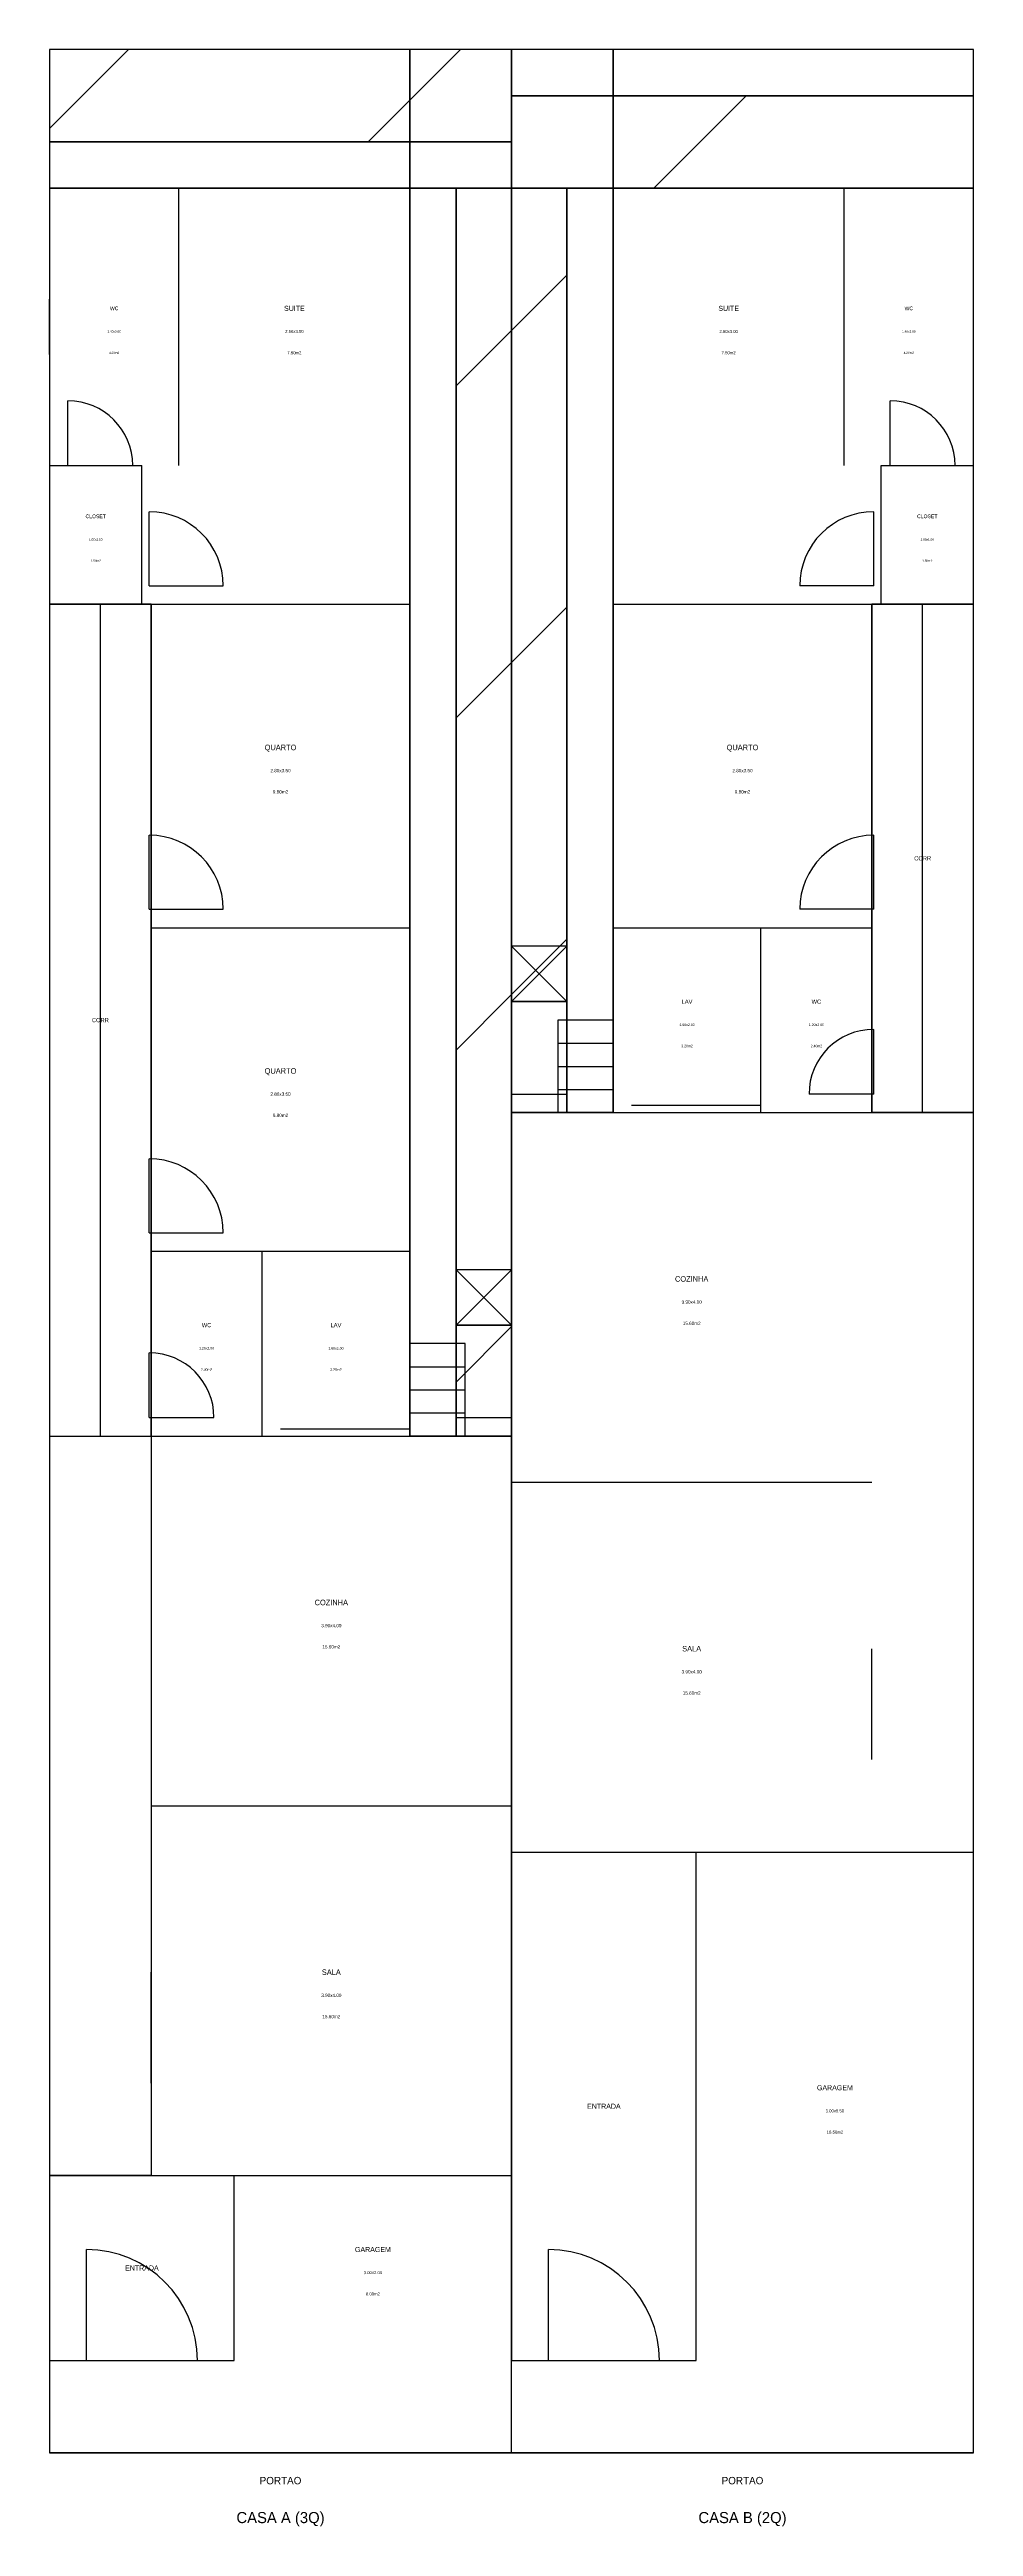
# Model space of a CAD drawing. Header units: millimetres. Extents: x 0 to 10000, y -796 to 26000.
import ezdxf
from ezdxf.enums import TextEntityAlignment as Align

# ---------------------------------------------------------------- set-up
doc = ezdxf.new("R2010")
doc.units = ezdxf.units.MM
doc.linetypes.add('DASHED', pattern=[50, -50])
for name, color, linetype in [('BANCADA', 5, 'Continuous'), ('CALCADA', 252, 'Continuous'), ('CHURRASQ', 1, 'Continuous'), ('CORR_INT', 8, 'Continuous'), ('DIVISAS', 8, 'Continuous'), ('ESCADA', 8, 'Continuous'), ('HATCH_PERM', 152, 'Continuous'), ('JANELAS', 3, 'Continuous'), ('PAREDES', 7, 'Continuous'), ('PORTAS', 30, 'Continuous'), ('TEXTOS', 5, 'Continuous')]:
    doc.layers.add(name, color=color, linetype=linetype)

msp = doc.modelspace()

# ---------------------------------------------------------------- hatches: boundary and pattern name
at = {"layer": 'HATCH_PERM'}
h = msp.add_hatch(dxfattribs=at)
h.set_pattern_fill('ANSI31', scale=800)
h.paths.add_polyline_path([(0, 25000), (3900, 25000), (3900, 26000), (0, 26000)])
h = msp.add_hatch(dxfattribs=at)
h.set_pattern_fill('ANSI31', scale=800)
h.paths.add_polyline_path([(3900, 25000), (5000, 25000), (5000, 26000), (3900, 26000)])
h = msp.add_hatch(dxfattribs=at)
h.set_pattern_fill('ANSI31', scale=800)
h.paths.add_polyline_path([(5000, 24500), (6100, 24500), (6100, 25500), (5000, 25500)])
h = msp.add_hatch(dxfattribs=at)
h.set_pattern_fill('ANSI31', scale=800)
h.paths.add_polyline_path([(6100, 24500), (10000, 24500), (10000, 25500), (6100, 25500)])
h = msp.add_hatch(dxfattribs=at)
h.set_pattern_fill('ANSI31', scale=800)
h.paths.add_polyline_path([(4400, 11000), (5000, 11000), (5000, 24500), (4400, 24500)])
h = msp.add_hatch(dxfattribs=at)
h.set_pattern_fill('ANSI31', scale=800)
h.paths.add_polyline_path([(5000, 14500), (5600, 14500), (5600, 24500), (5000, 24500)])

# ---------------------------------------------------------------- linework, layer by layer
at = {"layer": 'BANCADA'}
for points in [[(5000, 14700), (5600, 14700), (5600, 15700), (5000, 15700)], [(4400, 11200), (5000, 11200), (5000, 12200), (4400, 12200)]]:
    msp.add_lwpolyline(points, close=True, dxfattribs=at)
at = {"layer": 'CALCADA'}
for points in [[(5000, 25500), (6100, 25500), (6100, 26000), (5000, 26000)], [(6100, 25500), (10000, 25500), (10000, 26000), (6100, 26000)], [(0, 24500), (3900, 24500), (3900, 25000), (0, 25000)], [(3900, 24500), (5000, 24500), (5000, 25000), (3900, 25000)], [(3900, 11000), (4400, 11000), (4400, 24500), (3900, 24500)], [(5600, 14500), (6100, 14500), (6100, 24500), (5600, 24500)]]:
    msp.add_lwpolyline(points, close=True, dxfattribs=at)
at = {"layer": 'CHURRASQ'}
for p, q in [((5000, 15700), (5600, 16300)), ((5000, 16300), (5600, 15700)), ((4400, 12200), (5000, 12800)), ((4400, 12800), (5000, 12200))]:
    msp.add_line(p, q, dxfattribs=at)
for points in [[(5000, 15700), (5600, 15700), (5600, 16300), (5000, 16300)], [(4400, 12200), (5000, 12200), (5000, 12800), (4400, 12800)]]:
    msp.add_lwpolyline(points, close=True, dxfattribs=at)
at = {"layer": 'CORR_INT', "linetype": 'DASHED'}
for p, q in [((550, 11000), (550, 20000)), ((9450, 14500), (9450, 20000))]:
    msp.add_line(p, q, dxfattribs=at)
at = {"layer": 'CORR_INT'}
for points in [[(0, 11000), (1100, 11000), (1100, 20000), (0, 20000)], [(8900, 14500), (10000, 14500), (10000, 20000), (8900, 20000)]]:
    msp.add_lwpolyline(points, close=True, dxfattribs=at)
at = {"layer": 'DIVISAS'}
msp.add_line((5000, 0), (5000, 26000), dxfattribs=at)
msp.add_lwpolyline([(0, 0), (10000, 0), (10000, 26000), (0, 26000)], close=True, dxfattribs=at)
at = {"layer": 'ESCADA'}
for p, q in [((5500, 15250), (6100, 15250)), ((5500, 15000), (6100, 15000)), ((5500, 14750), (6100, 14750)), ((3900, 11750), (4500, 11750)), ((3900, 11500), (4500, 11500)), ((3900, 11250), (4500, 11250))]:
    msp.add_line(p, q, dxfattribs=at)
for points in [[(5500, 14500), (6100, 14500), (6100, 15500), (5500, 15500)], [(3900, 11000), (4500, 11000), (4500, 12000), (3900, 12000)]]:
    msp.add_lwpolyline(points, close=True, dxfattribs=at)
at = {"layer": 'HATCH_PERM'}
for points in [[(0, 25000), (3900, 25000), (3900, 26000), (0, 26000)], [(3900, 25000), (5000, 25000), (5000, 26000), (3900, 26000)], [(5000, 24500), (6100, 24500), (6100, 25500), (5000, 25500)], [(6100, 24500), (10000, 24500), (10000, 25500), (6100, 25500)], [(4400, 11000), (5000, 11000), (5000, 24500), (4400, 24500)], [(5000, 14500), (5600, 14500), (5600, 24500), (5000, 24500)]]:
    msp.add_lwpolyline(points, close=True, dxfattribs=at)
at = {"layer": 'JANELAS'}
for p, q in [((2050, 24500), (3250, 24500)), ((6750, 24500), (7950, 24500)), ((0, 22700), (0, 23300)), ((10000, 22700), (10000, 23300)), ((3900, 17650), (3900, 18850)), ((6100, 17650), (6100, 18850)), ((6100, 15200), (6100, 15800)), ((3900, 14150), (3900, 15350)), ((3900, 11700), (3900, 12300)), ((8900, 7500), (8900, 8700)), ((1100, 4000), (1100, 5200))]:
    msp.add_line(p, q, dxfattribs=at)
at = {"layer": 'PAREDES'}
for p, q in [((1400, 21500), (1400, 24500)), ((8600, 21500), (8600, 24500)), ((0, 21500), (1000, 21500)), ((1000, 20000), (1000, 21500)), ((9000, 20000), (9000, 21500)), ((9000, 21500), (10000, 21500)), ((1100, 20000), (3900, 20000)), ((6100, 20000), (8900, 20000)), ((1100, 16500), (3900, 16500)), ((6100, 16500), (8900, 16500)), ((7700, 14500), (7700, 16500)), ((5000, 14500), (8900, 14500)), ((1100, 13000), (3900, 13000)), ((2300, 11000), (2300, 13000)), ((1100, 11000), (5000, 11000)), ((5000, 10500), (8900, 10500)), ((1100, 7000), (5000, 7000)), ((5000, 6500), (10000, 6500)), ((7000, 1000), (7000, 6500)), ((0, 3000), (5000, 3000)), ((2000, 1000), (2000, 3000))]:
    msp.add_line(p, q, dxfattribs=at)
for points in [[(0, 1000), (2000, 1000), (2000, 3000), (5000, 3000), (5000, 11000), (3900, 11000), (3900, 20000), (3900, 20000), (3900, 24500), (0, 24500), (0, 20000), (1100, 20000), (1100, 3000), (0, 3000)], [(5000, 1000), (7000, 1000), (7000, 6500), (10000, 6500), (10000, 14500), (8900, 14500), (8900, 20000), (10000, 20000), (10000, 24500), (6100, 24500), (6100, 20000), (6100, 20000), (6100, 14500), (5000, 14500), (5000, 6500), (5000, 6500)]]:
    msp.add_lwpolyline(points, close=True, dxfattribs=at)
at = {"layer": 'PORTAS'}
for p, q in [((200, 21500), (200, 22200)), ((9100, 21500), (9100, 22200)), ((200, 21500), (900, 21500)), ((9100, 21500), (9800, 21500)), ((1080, 20200), (1080, 21000)), ((8920, 20200), (8920, 21000)), ((1080, 20200), (1880, 20200)), ((8920, 20200), (8120, 20200)), ((1080, 16700), (1080, 17500)), ((8920, 16700), (8920, 17500)), ((1080, 16700), (1880, 16700)), ((8920, 16700), (8120, 16700)), ((8920, 14700), (8920, 15400)), ((6300, 14580), (7700, 14580)), ((6300, 14500), (7700, 14500)), ((8920, 14700), (8220, 14700)), ((1080, 13200), (1080, 14000)), ((1080, 13200), (1880, 13200)), ((1080, 11200), (1080, 11900)), ((1080, 11200), (1780, 11200)), ((2500, 11080), (3900, 11080)), ((2500, 11000), (3900, 11000)), ((400, 1000), (400, 2200)), ((5400, 1000), (5400, 2200)), ((400, 1000), (1600, 1000)), ((5400, 1000), (6600, 1000))]:
    msp.add_line(p, q, dxfattribs=at)
at = {"layer": 'PORTAS', "lineweight": 50}
for p, q in [((0, 0), (5000, 0)), ((5000, 0), (10000, 0))]:
    msp.add_line(p, q, dxfattribs=at)
at = {"layer": 'PORTAS'}
for centre, radius, start, end in [((200, 21500), 700, 0, 90), ((9100, 21500), 700, 0, 90), ((1080, 20200), 800, 0, 90), ((8920, 20200), 800, 90, 180), ((1080, 16700), 800, 0, 90), ((8920, 16700), 800, 90, 180), ((8920, 14700), 700, 90, 180), ((1080, 13200), 800, 0, 90), ((1080, 11200), 700, 0, 90), ((400, 1000), 1200, 0, 90), ((5400, 1000), 1200, 0, 90)]:
    msp.add_arc(centre, radius, start, end, dxfattribs=at)

# ---------------------------------------------------------------- texts
at = {"layer": 'TEXTOS'}
for s, height, p in [('WC', 40, (700, 23200)), ('SUITE', 55, (2650, 23200)), ('SUITE', 55, (7350, 23200)), ('WC', 40, (9300, 23200)), ('1.40x3.00', 24, (700, 22950)), ('2.50x3.00', 33, (2650, 22950)), ('2.50x3.00', 33, (7350, 22950)), ('1.40x3.00', 24, (9300, 22950)), ('4.20m2', 24, (700, 22720)), ('7.50m2', 33, (2650, 22720)), ('7.50m2', 33, (7350, 22720)), ('4.20m2', 24, (9300, 22720)), ('CLOSET', 40, (500, 20950)), ('CLOSET', 40, (9500, 20950)), ('1.00x1.50', 24, (500, 20700)), ('1.00x1.50', 24, (9500, 20700)), ('1.50m2', 24, (500, 20470)), ('1.50m2', 24, (9500, 20470)), ('QUARTO', 60, (2500, 18450)), ('QUARTO', 60, (7500, 18450)), ('2.80x3.50', 36, (2500, 18200)), ('9.80m2', 36, (2500, 17970)), ('2.80x3.50', 36, (7500, 18200)), ('9.80m2', 36, (7500, 17970)), ('CORR', 45, (9450, 17250)), ('LAV', 45, (6900, 15700)), ('WC', 45, (8300, 15700)), ('CORR', 45, (550, 15500)), ('1.60x2.00', 27, (6900, 15450)), ('1.20x2.00', 27, (8300, 15450)), ('3.20m2', 27, (6900, 15220)), ('2.40m2', 27, (8300, 15220)), ('QUARTO', 60, (2500, 14950)), ('2.80x3.50', 36, (2500, 14700)), ('9.80m2', 36, (2500, 14470)), ('COZINHA', 60, (6950, 12700)), ('3.90x4.00', 36, (6950, 12450)), ('WC', 45, (1700, 12200)), ('LAV', 45, (3100, 12200)), ('15.60m2', 36, (6950, 12220)), ('1.20x2.00', 27, (1700, 11950)), ('1.60x2.00', 27, (3100, 11950)), ('2.40m2', 27, (1700, 11720)), ('3.20m2', 27, (3100, 11720)), ('COZINHA', 60, (3050, 9200)), ('3.90x4.00', 36, (3050, 8950)), ('15.60m2', 36, (3050, 8720)), ('SALA', 60, (6950, 8700)), ('3.90x4.00', 36, (6950, 8450)), ('15.60m2', 36, (6950, 8220)), ('SALA', 60, (3050, 5200)), ('3.90x4.00', 36, (3050, 4950)), ('15.60m2', 36, (3050, 4720)), ('ENTRADA', 55, (6000, 3750)), ('GARAGEM', 55, (8500, 3950)), ('3.00x5.50', 33, (8500, 3700)), ('16.50m2', 33, (8500, 3470)), ('GARAGEM', 55, (3500, 2200)), ('ENTRADA', 55, (1000, 2000)), ('3.00x2.00', 33, (3500, 1950)), ('6.00m2', 33, (3500, 1720)), ('PORTAO', 80, (2500, -300)), ('PORTAO', 80, (7500, -300)), ('CASA A (3Q)', 120, (2500, -700)), ('CASA B (2Q)', 120, (7500, -700))]:
    msp.add_text(s, height=height, dxfattribs=at).set_placement(p, align=Align.MIDDLE_CENTER)

doc.saveas('drawing.dxf')
